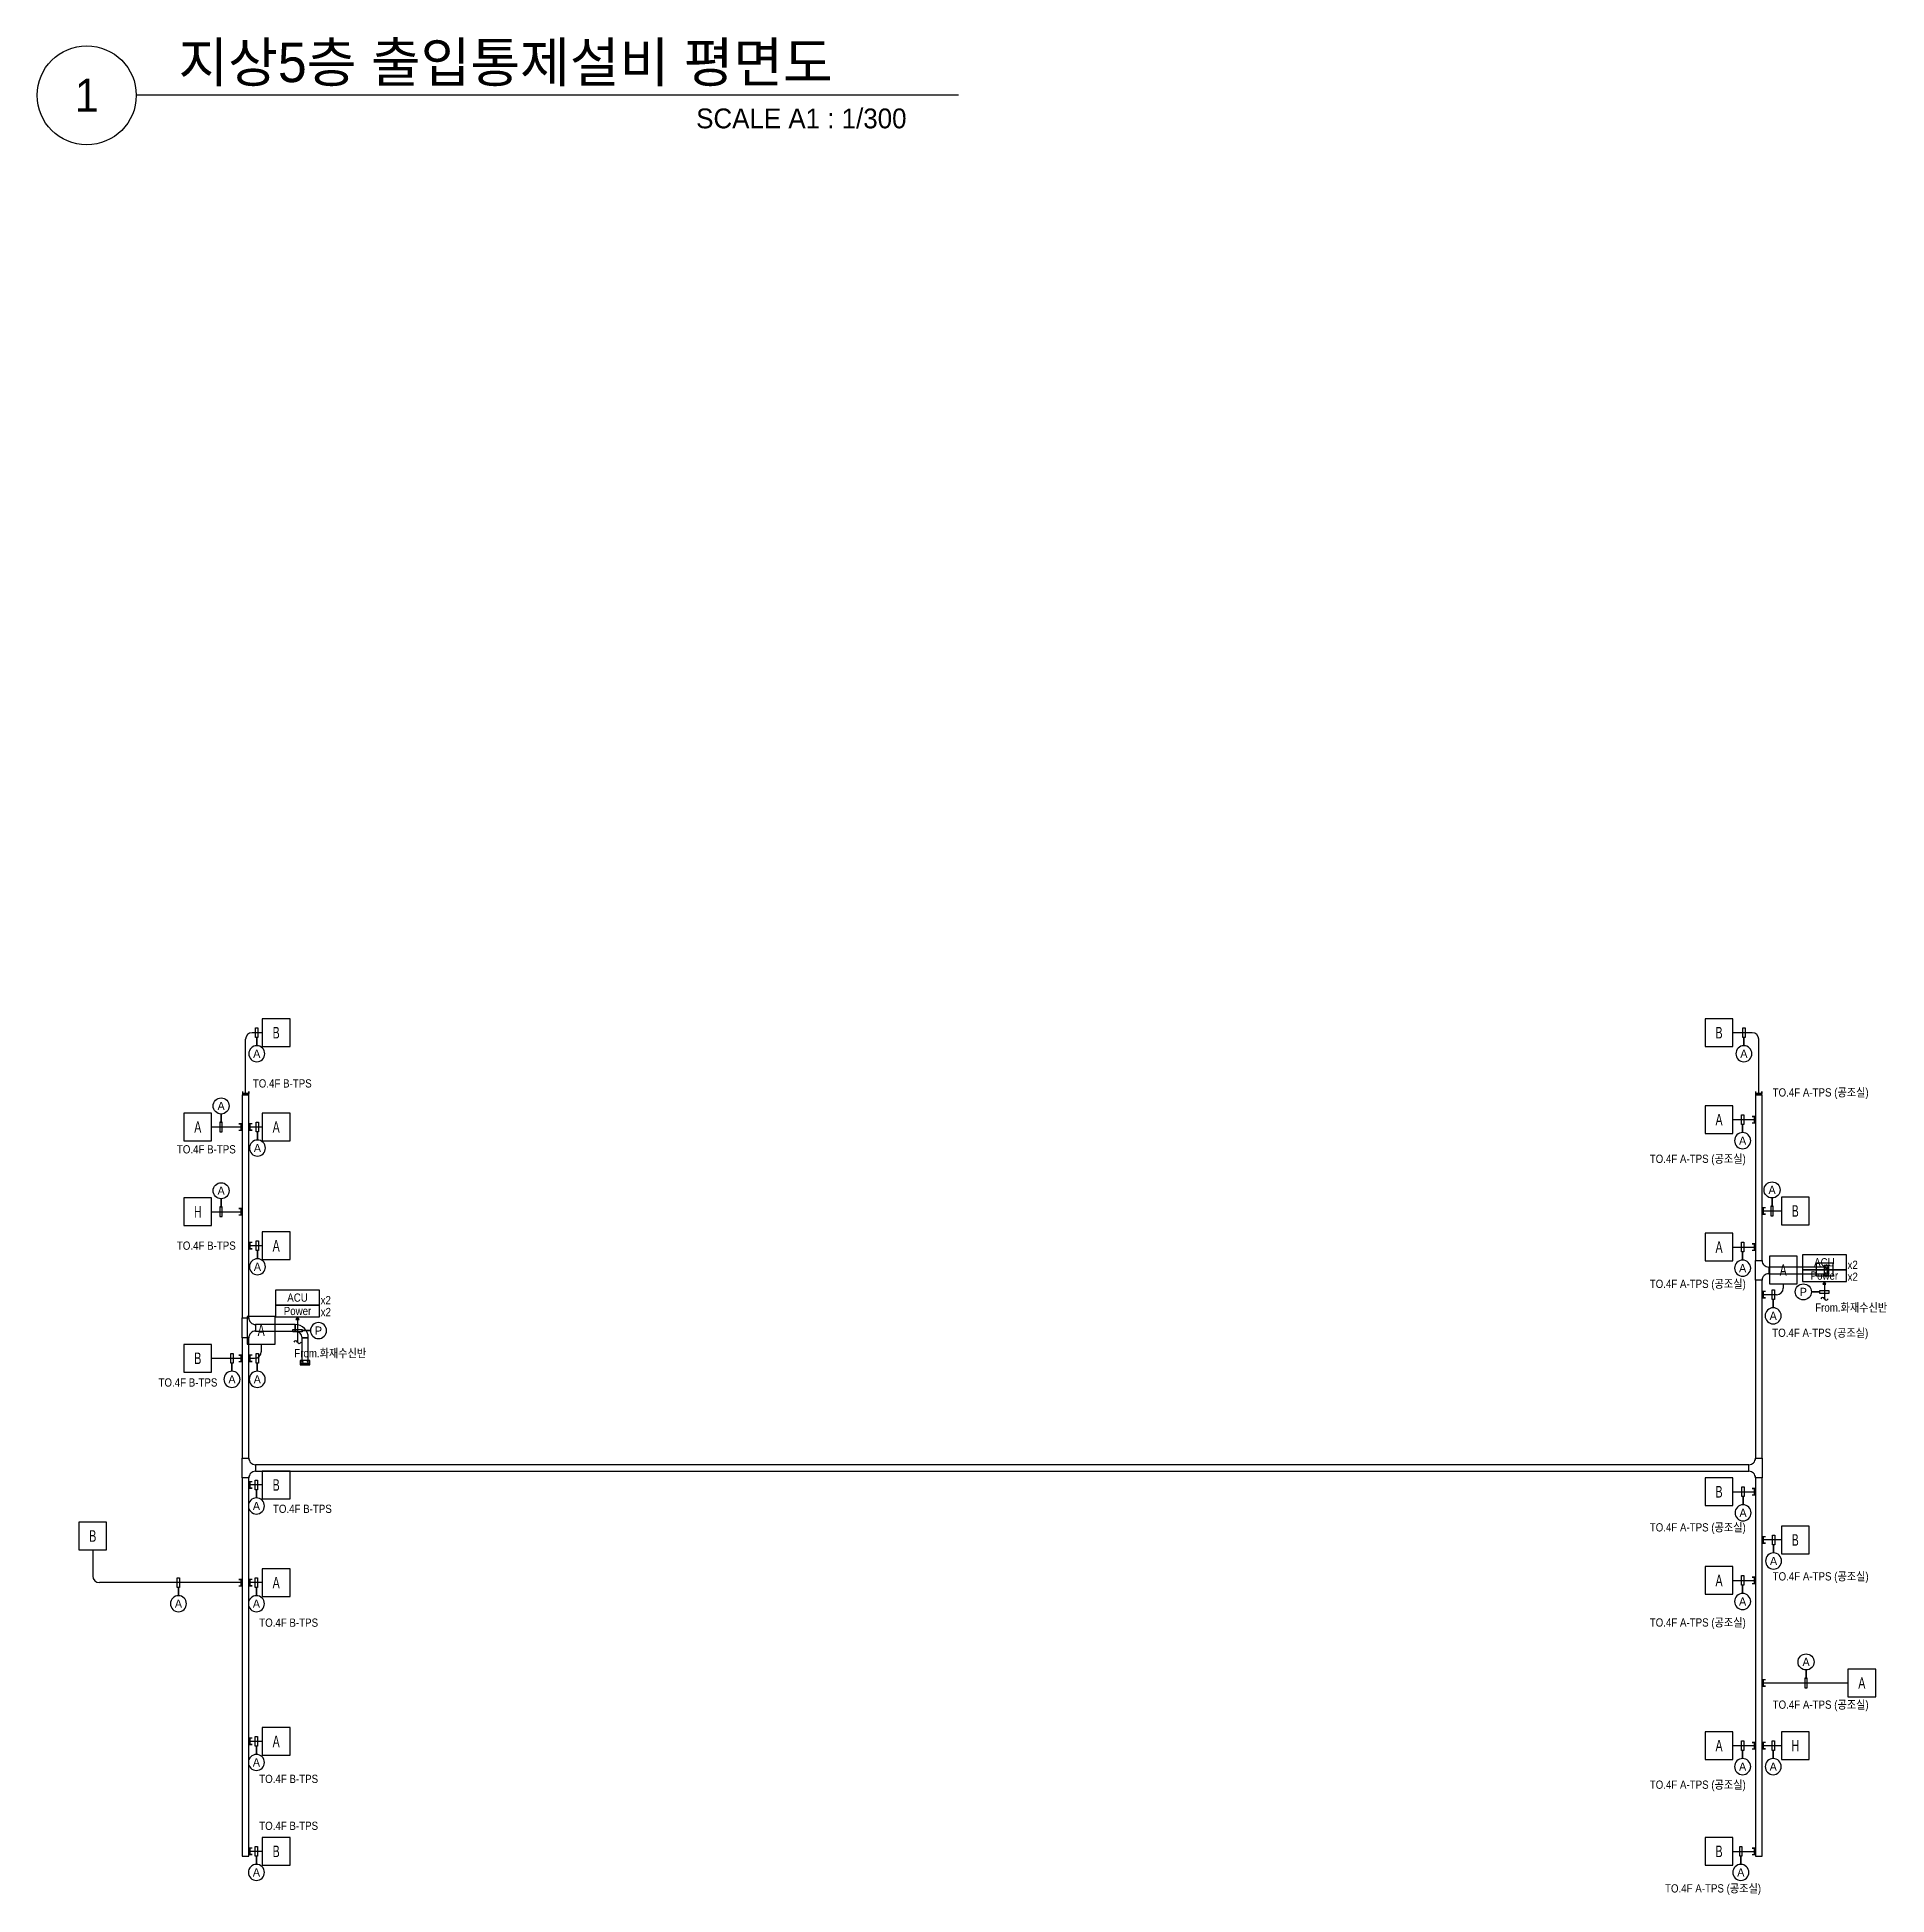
# Model space of a CAD drawing. Header units: millimetres. Extents: x 88230 to 502050, y -351975 to 882900.
# Drawn here: x 91128 to 175145, y 463929 to 548343 of the extents above; entities that cross this region are included whole.
import ezdxf
from ezdxf.enums import TextEntityAlignment as Align

# ---------------------------------------------------------------- set-up
doc = ezdxf.new("R2010")
doc.units = ezdxf.units.MM
doc.header["$LTSCALE"] = 150
doc.linetypes.add('D1', pattern=[3, 1, -1, 1])
for name, color, linetype in [('-----20 General Symbol', 3, 'Continuous'), ('-----27 Communication Cable Tray', 2, 'Continuous'), ('-----29 Indicator', 1, 'Continuous'), ('-----30 Text', 2, 'Continuous'), ('-----41 Drawing Title', 2, 'Continuous'), ('4', 4, 'Continuous'), ('6', 6, 'Continuous')]:
    doc.layers.add(name, color=color, linetype=linetype)
doc.styles.add('ELEC', font='')
doc.styles.get('ELEC').set_extended_font_data('Dotum')

msp = doc.modelspace()

# ---------------------------------------------------------------- texts
at = {"layer": '-----20 General Symbol', "color": 3, "style": 'ELEC', "width": 0.9}
for s, p in [('Power', (172308, 492067, 0)), ('ACU', (172308, 492674, 0)), ('x2', (173593, 492558, 0)), ('x2', (173596, 492018, 0)), ('Power', (102954, 490461, 0)), ('ACU', (102954, 491068, 0)), ('x2', (104238, 490952, 0)), ('x2', (104241, 490412, 0))]:
    msp.add_text(s, height=375, dxfattribs=at).set_placement(p, align=Align.MIDDLE_CENTER)
for p in [(173526, 490626), (104441, 488552)]:
    msp.add_text('From.화재수신반', height=375, dxfattribs=at).set_placement(p, align=Align.MIDDLE)
at = {"layer": '-----30 Text', "style": 'ELEC'}
for s, p in [('A', (101103, 502149)), ('A', (168652, 502149, 0)), ('A', (99484, 499776)), ('A', (101133, 497865)), ('A', (168595, 498199)), ('A', (99484, 495926)), ('A', (169932, 495961)), ('A', (101133, 492469)), ('A', (168595, 492407)), ('P', (171352, 491327)), ('P', (103908, 489569)), ('A', (169984, 490241)), ('A', (99977, 487354)), ('A', (101126, 487354)), ('A', (101087, 481599)), ('A', (168614, 481290)), ('A', (170000, 479099)), ('A', (97545, 477159)), ('A', (101087, 477159)), ('A', (168595, 477259)), ('A', (171477, 474513)), ('A', (101087, 469946)), ('A', (168595, 469755)), ('A', (169985, 469755)), ('A', (101087, 464949)), ('A', (168512, 464949))]:
    msp.add_text(s, height=375, dxfattribs=at).set_placement(p, align=Align.MIDDLE)
at = {"layer": '-----41 Drawing Title', "color": 2, "style": 'ELEC'}
msp.add_text('지상5층 출입통제설비 평면도', height=1800, dxfattribs=at).set_placement((97545, 546300))
at = {"layer": '-----41 Drawing Title', "color": 7, "style": 'ELEC'}
msp.add_text('1', height=1500, dxfattribs=at).set_placement((93378, 545700), align=Align.MIDDLE)
at = {"layer": '-----41 Drawing Title', "style": 'ELEC'}
msp.add_text('SCALE A1 : 1/300', height=900, dxfattribs=at).set_placement((130617, 544200), align=Align.RIGHT)
at = {"style": 'ELEC', "width": 0.9}
for s, p in [('TO.4F B-TPS', (102260, 500802)), ('TO.4F A-TPS (공조실)', (172139, 500366)), ('TO.4F B-TPS', (98811, 497807)), ('TO.4F A-TPS (공조실)', (166557, 497350)), ('TO.4F B-TPS', (98811, 493430)), ('TO.4F A-TPS (공조실)', (166557, 491668)), ('TO.4F A-TPS (공조실)', (172120, 489444)), ('TO.4F B-TPS', (97976, 487212)), ('TO.4F B-TPS', (103175, 481471)), ('TO.4F A-TPS (공조실)', (166557, 480602)), ('TO.4F A-TPS (공조실)', (172139, 478375)), ('TO.4F B-TPS', (102551, 476298)), ('TO.4F A-TPS (공조실)', (166557, 476280)), ('TO.4F A-TPS (공조실)', (172139, 472546)), ('TO.4F B-TPS', (102552, 469200)), ('TO.4F A-TPS (공조실)', (166557, 468909)), ('TO.4F B-TPS', (102551, 467067)), ('TO.4F A-TPS (공조실)', (167252, 464197))]:
    msp.add_text(s, height=375, dxfattribs=at).set_placement(p, align=Align.MIDDLE)

# ---------------------------------------------------------------- blocks, each defined once
blk = doc.blocks.new('GOK_B')
at = {"layer": '-----20 General Symbol', "color": 1}
blk.add_lwpolyline([(272950, 41850), (274750, 41850), (274750, 43650), (272950, 43650)], close=True, dxfattribs=at)
at = {"layer": '-----20 General Symbol', "color": 3, "style": 'ELEC', "width": 0.7}
blk.add_text('B', height=750, dxfattribs=at).set_placement((273850, 42750), align=Align.MIDDLE_CENTER)
blk = doc.blocks.new('GOK_H')
at = {"layer": '-----20 General Symbol', "color": 1}
blk.add_lwpolyline([(139470, -259730), (140730, -259730), (140730, -258470), (139470, -258470)], close=True, dxfattribs=at)
at = {"layer": '-----20 General Symbol', "color": 3, "style": 'ELEC', "width": 0.7}
blk.add_text('H', height=525, dxfattribs=at).set_placement((140100, -259100), align=Align.MIDDLE_CENTER)
blk = doc.blocks.new('GOK_A')
at = {"layer": '-----20 General Symbol', "color": 1}
blk.add_lwpolyline([(272950, 44280), (274750, 44280), (274750, 46080), (272950, 46080)], close=True, dxfattribs=at)
at = {"layer": '-----20 General Symbol', "color": 3, "style": 'ELEC', "width": 0.7}
blk.add_text('A', height=750, dxfattribs=at).set_placement((273850, 45180), align=Align.MIDDLE_CENTER)
blk = doc.blocks.new('O08')
blk.add_hatch(color=256).paths.add_polyline_path([(120, 51), (-120, 51), (-120, 0), (120, 0)])
blk.add_lwpolyline([(120, 127.5), (120, 0), (-120, 0), (-120, 127.5), (-120, 51), (120, 51)])

# ---------------------------------------------------------------- linework, layer by layer
at = {"layer": '-----20 General Symbol', "color": 1}
for points in [[(171308, 492337), (173308, 492337), (173308, 493011), (171308, 493011)], [(171308, 491798), (173308, 491798), (173308, 492337), (171308, 492337)], [(101954, 490731), (103954, 490731), (103954, 491405), (101954, 491405)], [(101954, 490192), (103954, 490192), (103954, 490731), (101954, 490731)]]:
    msp.add_lwpolyline(points, close=True, dxfattribs=at)
at = {"layer": '-----27 Communication Cable Tray', "elevation": 0}
for points in [[(100444, 500285), (100444, 490146), (100744, 490146), (100744, 500285)], [(169178, 500285), (169178, 492755), (169478, 492755), (169478, 500285)], [(172504, 492455), (169778, 492455), (169778, 492155), (172504, 492155)], [(169478, 483776), (169478, 491855), (169178, 491855), (169178, 483776)], [(102844, 489846), (101044, 489846), (101044, 489546), (102844, 489546)], [(100444, 489246), (100444, 483776), (100744, 483776), (100744, 489246)], [(103144, 489246), (103144, 488017), (103444, 488017), (103444, 489246)], [(100444, 482876), (100444, 465686), (100744, 465686), (100744, 482876)], [(101044, 483176), (168878, 483176), (168878, 483476), (101044, 483476)], [(169478, 465686), (169478, 482876), (169178, 482876), (169178, 465686)]]:
    msp.add_lwpolyline(points, close=True, dxfattribs=at)
for points in [[(169478, 491855), (169178, 491855), (169178, 491855), (169178, 492755), (169478, 492755, 0.414214), (169778, 492455), (169778, 492155), (169778, 492155, 0.414214)], [(100744, 489246), (100444, 489246), (100444, 489246), (100444, 490146), (100744, 490146, 0.414214), (101044, 489846), (101044, 489546), (101044, 489546, 0.414214)], [(102844, 489546), (102844, 489546, -0.414214), (103144, 489246), (103144, 489246), (103444, 489246, 0.414214), (102844, 489846)], [(100744, 482876), (100444, 482876), (100444, 482876), (100444, 483776), (100744, 483776, 0.414214), (101044, 483476), (101044, 483176), (101044, 483176, 0.414214)], [(169178, 483776), (169478, 483776), (169478, 483776), (169478, 482876), (169178, 482876, 0.414214), (168878, 483176), (168878, 483476), (168878, 483476, 0.414214)]]:
    msp.add_lwpolyline(points, format="xyb", close=True, dxfattribs=at)
at = {"layer": '-----27 Communication Cable Tray', "color": 1}
msp.add_lwpolyline([(172304, 492080), (172504, 492080), (172504, 492530), (172304, 492530), (172304, 492080)], dxfattribs=at)
at = {"layer": '-----27 Communication Cable Tray', "color": 1, "linetype": 'D1'}
for points in [[(172304, 492080), (172504, 492530)], [(172304, 492530), (172504, 492080)]]:
    msp.add_lwpolyline(points, dxfattribs=at)
at = {"layer": '-----27 Communication Cable Tray'}
for points in [[(172354, 492205), (172354, 492155), (172454, 492155), (172454, 492455), (172354, 492455), (172354, 492405)], [(172454, 492130), (172504, 492130), (172504, 492480), (172454, 492480), (172454, 492130)]]:
    msp.add_lwpolyline(points, dxfattribs=at)
at = {"layer": '-----27 Communication Cable Tray', "color": 1, "elevation": 0}
msp.add_lwpolyline([(103069, 488217), (103069, 488017), (103519, 488017), (103519, 488217), (103069, 488217)], dxfattribs=at)
at = {"layer": '-----27 Communication Cable Tray', "color": 1, "linetype": 'D1', "elevation": 0}
for points in [[(103069, 488217), (103519, 488017)], [(103519, 488217), (103069, 488017)]]:
    msp.add_lwpolyline(points, dxfattribs=at)
at = {"layer": '-----27 Communication Cable Tray', "elevation": 0}
for points in [[(103119, 488067), (103119, 488017), (103469, 488017), (103469, 488067), (103119, 488067)], [(103194, 488167), (103144, 488167), (103144, 488067), (103444, 488067), (103444, 488167), (103394, 488167)]]:
    msp.add_lwpolyline(points, dxfattribs=at)
at = {"layer": '-----29 Indicator', "color": 1}
for points in [[(101103, 502514), (101103, 502887), (101052, 502887), (101052, 503323), (101155, 503323), (101155, 502887), (101078, 502887), (101103, 502887), (101103, 502514, 0.414214), (100739, 502149, 0.414214), (101103, 501785, 0.414214), (101468, 502149, 0.414214), (101103, 502514, 0.151042)], [(99484, 499411), (99484, 499038), (99432, 499038), (99432, 498602), (99535, 498602), (99535, 499038), (99458, 499038), (99484, 499038), (99484, 499411, -0.414214), (99119, 499776, -0.414214), (99484, 500141, -0.414214), (99848, 499776, -0.414214), (99484, 499411, -0.151042)], [(101133, 498229), (101133, 498602), (101081, 498602), (101081, 499038), (101184, 499038), (101184, 498602), (101107, 498602), (101133, 498602), (101133, 498229, 0.414214), (100768, 497865, 0.414214), (101133, 497500, 0.414214), (101497, 497865, 0.414214), (101133, 498229, 0.151042)], [(168595, 498564), (168595, 498937), (168543, 498937), (168543, 499373), (168646, 499373), (168646, 498937), (168569, 498937), (168595, 498937), (168595, 498564, 0.414214), (168230, 498199, 0.414214), (168595, 497835, 0.414214), (168960, 498199, 0.414214), (168595, 498564, 0.151042)], [(99484, 495561), (99484, 495188), (99432, 495188), (99432, 494752), (99535, 494752), (99535, 495188), (99458, 495188), (99484, 495188), (99484, 495561, -0.414214), (99119, 495926, -0.414214), (99484, 496290, -0.414214), (99848, 495926, -0.414214), (99484, 495561, -0.151042)], [(169932, 495596), (169932, 495223), (169880, 495223), (169880, 494787), (169983, 494787), (169983, 495223), (169906, 495223), (169932, 495223), (169932, 495596, -0.414214), (169567, 495961, -0.414214), (169932, 496325, -0.414214), (170297, 495961, -0.414214), (169932, 495596, -0.151042)], [(101133, 492834), (101133, 493207), (101081, 493207), (101081, 493643), (101184, 493643), (101184, 493207), (101107, 493207), (101133, 493207), (101133, 492834, 0.414214), (100768, 492469, 0.414214), (101133, 492105, 0.414214), (101497, 492469, 0.414214), (101133, 492834, 0.151042)], [(168595, 492772), (168595, 493145), (168543, 493145), (168543, 493581), (168646, 493581), (168646, 493145), (168569, 493145), (168595, 493145), (168595, 492772, 0.414214), (168230, 492407, 0.414214), (168595, 492042, 0.414214), (168960, 492407, 0.414214), (168595, 492772, 0.151042)], [(169984, 490606), (169984, 490979), (169932, 490979), (169932, 491415), (170035, 491415), (170035, 490979), (169958, 490979), (169984, 490979), (169984, 490606, 0.414214), (169619, 490241, 0.414214), (169984, 489876, 0.414214), (170349, 490241, 0.414214), (169984, 490606, 0.151042)], [(171717, 491327), (172090, 491327), (172090, 491276), (172526, 491276), (172526, 491378), (172090, 491378), (172090, 491301), (172090, 491327), (171717, 491327, -0.414214), (171352, 490962, -0.414214), (170987, 491327, -0.414214), (171352, 491692, -0.414214), (171717, 491327, -0.151042)], [(103544, 489569), (103171, 489569), (103171, 489518), (102735, 489518), (102735, 489620), (103171, 489620), (103171, 489543), (103171, 489569), (103544, 489569, 0.414214), (103908, 489204, 0.414214), (104273, 489569, 0.414214), (103908, 489934, 0.414214), (103544, 489569, 0.151042)], [(99977, 487719), (99977, 488092), (99926, 488092), (99926, 488528), (100029, 488528), (100029, 488092), (99952, 488092), (99977, 488092), (99977, 487719, 0.414214), (99613, 487354, 0.414214), (99977, 486990, 0.414214), (100342, 487354, 0.414214), (99977, 487719, 0.151042)], [(101126, 487719), (101126, 488092), (101075, 488092), (101075, 488528), (101178, 488528), (101178, 488092), (101101, 488092), (101126, 488092), (101126, 487719, 0.414214), (100761, 487354, 0.414214), (101126, 486990, 0.414214), (101491, 487354, 0.414214), (101126, 487719, 0.151042)], [(168614, 481654), (168614, 482027), (168563, 482027), (168563, 482463), (168666, 482463), (168666, 482027), (168589, 482027), (168614, 482027), (168614, 481654, 0.414214), (168249, 481290, 0.414214), (168614, 480925, 0.414214), (168979, 481290, 0.414214), (168614, 481654, 0.151042)], [(170000, 479464), (170000, 479837), (169949, 479837), (169949, 480273), (170052, 480273), (170052, 479837), (169975, 479837), (170000, 479837), (170000, 479464, 0.414214), (169636, 479099, 0.414214), (170000, 478735, 0.414214), (170365, 479099, 0.414214), (170000, 479464, 0.151042)], [(97545, 477524), (97545, 477897), (97493, 477897), (97493, 478333), (97596, 478333), (97596, 477897), (97519, 477897), (97545, 477897), (97545, 477524, 0.414214), (97180, 477159, 0.414214), (97545, 476795, 0.414214), (97910, 477159, 0.414214), (97545, 477524, 0.151042)], [(101087, 477524), (101087, 477897), (101036, 477897), (101036, 478333), (101138, 478333), (101138, 477897), (101061, 477897), (101087, 477897), (101087, 477524, 0.414214), (100722, 477159, 0.414214), (101087, 476795, 0.414214), (101452, 477159, 0.414214), (101087, 477524, 0.151042)], [(168595, 477624), (168595, 477997), (168543, 477997), (168543, 478433), (168646, 478433), (168646, 477997), (168569, 477997), (168595, 477997), (168595, 477624, 0.414214), (168230, 477259, 0.414214), (168595, 476895, 0.414214), (168960, 477259, 0.414214), (168595, 477624, 0.151042)], [(171477, 474148), (171477, 473776), (171425, 473776), (171425, 473339), (171528, 473339), (171528, 473776), (171451, 473776), (171477, 473776), (171477, 474148, -0.414214), (171112, 474513, -0.414214), (171477, 474878, -0.414214), (171842, 474513, -0.414214), (171477, 474148, -0.151042)], [(101087, 470310), (101087, 470683), (101036, 470683), (101036, 471119), (101138, 471119), (101138, 470683), (101061, 470683), (101087, 470683), (101087, 470310, 0.414214), (100722, 469946, 0.414214), (101087, 469581, 0.414214), (101452, 469946, 0.414214), (101087, 470310, 0.151042)], [(168595, 470119), (168595, 470492), (168543, 470492), (168543, 470928), (168646, 470928), (168646, 470492), (168569, 470492), (168595, 470492), (168595, 470119, 0.414214), (168230, 469755, 0.414214), (168595, 469390, 0.414214), (168960, 469755, 0.414214), (168595, 470119, 0.151042)], [(169985, 470119), (169985, 470492), (169934, 470492), (169934, 470928), (170036, 470928), (170036, 470492), (169959, 470492), (169985, 470492), (169985, 470119, 0.414214), (169620, 469755, 0.414214), (169985, 469390, 0.414214), (170350, 469755, 0.414214), (169985, 470119, 0.151042)], [(101087, 465314), (101087, 465687), (101036, 465687), (101036, 466123), (101138, 466123), (101138, 465687), (101061, 465687), (101087, 465687), (101087, 465314, 0.414214), (100722, 464949, 0.414214), (101087, 464585, 0.414214), (101452, 464949, 0.414214), (101087, 465314, 0.151042)], [(168512, 465314), (168512, 465687), (168461, 465687), (168461, 466123), (168564, 466123), (168564, 465687), (168487, 465687), (168512, 465687), (168512, 465314, 0.414214), (168148, 464949, 0.414214), (168512, 464585, 0.414214), (168877, 464949, 0.414214), (168512, 465314, 0.151042)]]:
    msp.add_lwpolyline(points, format="xyb", dxfattribs=at)
at = {"layer": '-----29 Indicator', "color": 1, "elevation": 0}
for points in [[(168652, 502514), (168652, 502887), (168601, 502887), (168601, 503323), (168704, 503323), (168704, 502887), (168627, 502887), (168652, 502887), (168652, 502514, 0.414214), (168288, 502149, 0.414214), (168652, 501785, 0.414214), (169017, 502149, 0.414214), (168652, 502514, 0.151042)], [(101087, 481964), (101087, 482337), (101036, 482337), (101036, 482773), (101138, 482773), (101138, 482337), (101061, 482337), (101087, 482337), (101087, 481964, 0.414214), (100722, 481599, 0.414214), (101087, 481235, 0.414214), (101452, 481599, 0.414214), (101087, 481964, 0.151042)]]:
    msp.add_lwpolyline(points, format="xyb", dxfattribs=at)
at = {"layer": '-----30 Text'}
msp.add_lwpolyline([(171946, 492048), (171946, 492648), (172696, 492648), (172696, 492048)], close=True, dxfattribs=at)
at = {"layer": '-----41 Drawing Title', "color": 7}
msp.add_line((132972, 545700), (95628, 545700), dxfattribs=at)
msp.add_circle((93378, 545700), 2250, dxfattribs=at)
at = {"layer": '4'}
for p, q in [((100594, 500346, 0), (100594, 502805, 0)), ((101354, 503105), (100894, 503105)), ((169028, 503105, 0), (168154, 503105, 0)), ((169328, 500285, 0), (169328, 502805, 0)), ((168154, 499155), (169178, 499155)), ((100444, 498820), (99054, 498820)), ((101354, 498820), (100744, 498820, 0)), ((99054, 494970), (100444, 494970)), ((169478, 495005), (170354, 495005)), ((101354, 493425), (100744, 493425, 0)), ((101354, 493425), (100744, 493425, 0)), ((168154, 493363), (169178, 493363)), ((170438, 491693), (170438, 491497)), ((170138, 491197), (169478, 491197)), ((101304, 488955), (101304, 488610)), ((99054, 488310), (100444, 488310)), ((100744, 488310, 0), (101004, 488310)), ((101354, 482555), (100744, 482555, 0)), ((168154, 482245), (169030, 482245)), ((168154, 482245), (169178, 482245)), ((93654, 479605), (93654, 478415)), ((170354, 480055), (169510, 480055)), ((170354, 480055), (169510, 480055)), ((100444, 478115), (93954, 478115)), ((101354, 478115), (100744, 478115, 0)), ((168154, 478215), (169178, 478215)), ((169478, 473558, 0), (173379, 473558)), ((101354, 470901), (100744, 470901, 0)), ((168154, 470710), (169178, 470710)), ((169478, 470710), (170354, 470710)), ((101354, 465905), (100744, 465905, 0)), ((168154, 465905), (169178, 465905))]:
    msp.add_line(p, q, dxfattribs=at)
for centre, start, end in [((100894, 502805, 0), 90, 180), ((169028, 502805, 0), 0, 90), ((170138, 491497), 270, 0), ((101004, 488610, 0), 270, 0), ((93954, 478415), 180, 270)]:
    msp.add_arc(centre, 300, start, end, dxfattribs=at)
at = {"layer": '6'}
for p, q in [((172308, 491798), (172308, 491010)), ((102953, 490192), (102953, 489049))]:
    msp.add_line(p, q, dxfattribs=at)
for points in [[(172378, 491678), (172308, 491798), (172239, 491678)], [(103023, 490072), (102954, 490192), (102884, 490072)]]:
    msp.add_lwpolyline(points, close=True, dxfattribs=at)
for centre, start, end in [((172225, 490981), 18.99978, 161.00022), ((172391, 491039), 198.99978, 341.00022), ((102870, 489020), 18.99978, 161.00022), ((103036, 489078), 198.99978, 341.00022)]:
    msp.add_arc(centre, 88, start, end, dxfattribs=at)

# ---------------------------------------------------------------- block references
at = {"layer": '-----20 General Symbol', "xscale": 0.6999999999970896, "yscale": 0.6999999999970896, "zscale": 0.6999999999970896}
for name, p in [('GOK_B', (-89711, 473180)), ('GOK_B', (-24171, 473180)), ('GOK_A', (-24171, 467529)), ('GOK_A', (-93271, 467194)), ('GOK_A', (-89711, 467194)), ('GOK_B', (-20711, 465080)), ('GOK_A', (-89711, 461799)), ('GOK_A', (-24171, 461737)), ('GOK_A', (-21257, 460697)), ('GOK_A', (-90391, 457959)), ('GOK_B', (-93271, 458385)), ('GOK_B', (-89711, 452630)), ('GOK_B', (-24171, 452320)), ('GOK_B', (-98041, 450310)), ('GOK_B', (-20711, 450130)), ('GOK_A', (-89711, 446489)), ('GOK_A', (-24171, 446589)), ('GOK_A', (-17686, 441932)), ('GOK_A', (-89711, 439275)), ('GOK_A', (-24171, 439084)), ('GOK_B', (-89711, 435980)), ('GOK_B', (-24171, 435980))]:
    msp.add_blockref(name, p, dxfattribs=at)
at = {"layer": '-----20 General Symbol'}
for p in [(-41676, 754070), (30884, 729810)]:
    msp.add_blockref('GOK_H', p, dxfattribs=at)
at = {"layer": '4', "xscale": -1.199999999953434, "yscale": 1.199999999953434, "zscale": 1.199999999953434}
for p in [(100594, 500285, 0), (169328, 500285, 0)]:
    msp.add_blockref('O08', p, dxfattribs=at)
for p, rotation in [((100444, 498820, 0), 90), ((100744, 498820, 0), 270.0000000000001), ((169178, 499155), 90), ((100444, 494970, 0), 90), ((169478, 495005), 270.0000000000001), ((100744, 493425, 0), 270.0000000000001), ((169178, 493363), 90), ((169478, 491197), 270.0000000000001), ((100444, 488310, 0), 90), ((100744, 488310, 0), 270.0000000000001), ((100744, 482555, 0), 270.0000000000001), ((169178, 482245), 90), ((169478, 480055), 270.0000000000001), ((100444, 478115, 0), 90), ((100744, 478115, 0), 270.0000000000001), ((169178, 478215), 90), ((169478, 473558, 0), 270.0000000000001), ((100744, 470901, 0), 270.0000000000001), ((169178, 470710), 90), ((169478, 470710, 0), 270.0000000000001), ((100744, 465905, 0), 270.0000000000001), ((169178, 465905), 90)]:
    msp.add_blockref('O08', p, dxfattribs=dict(at, rotation=rotation))

msp.set_redraw_order([(e.dxf.handle, doc.entitydb.next_handle()) for e in msp.query("TEXT MTEXT ATTDEF DIMENSION ARC_DIMENSION")])  # texts and dimensions are drawn at this point

doc.saveas('drawing.dxf')
